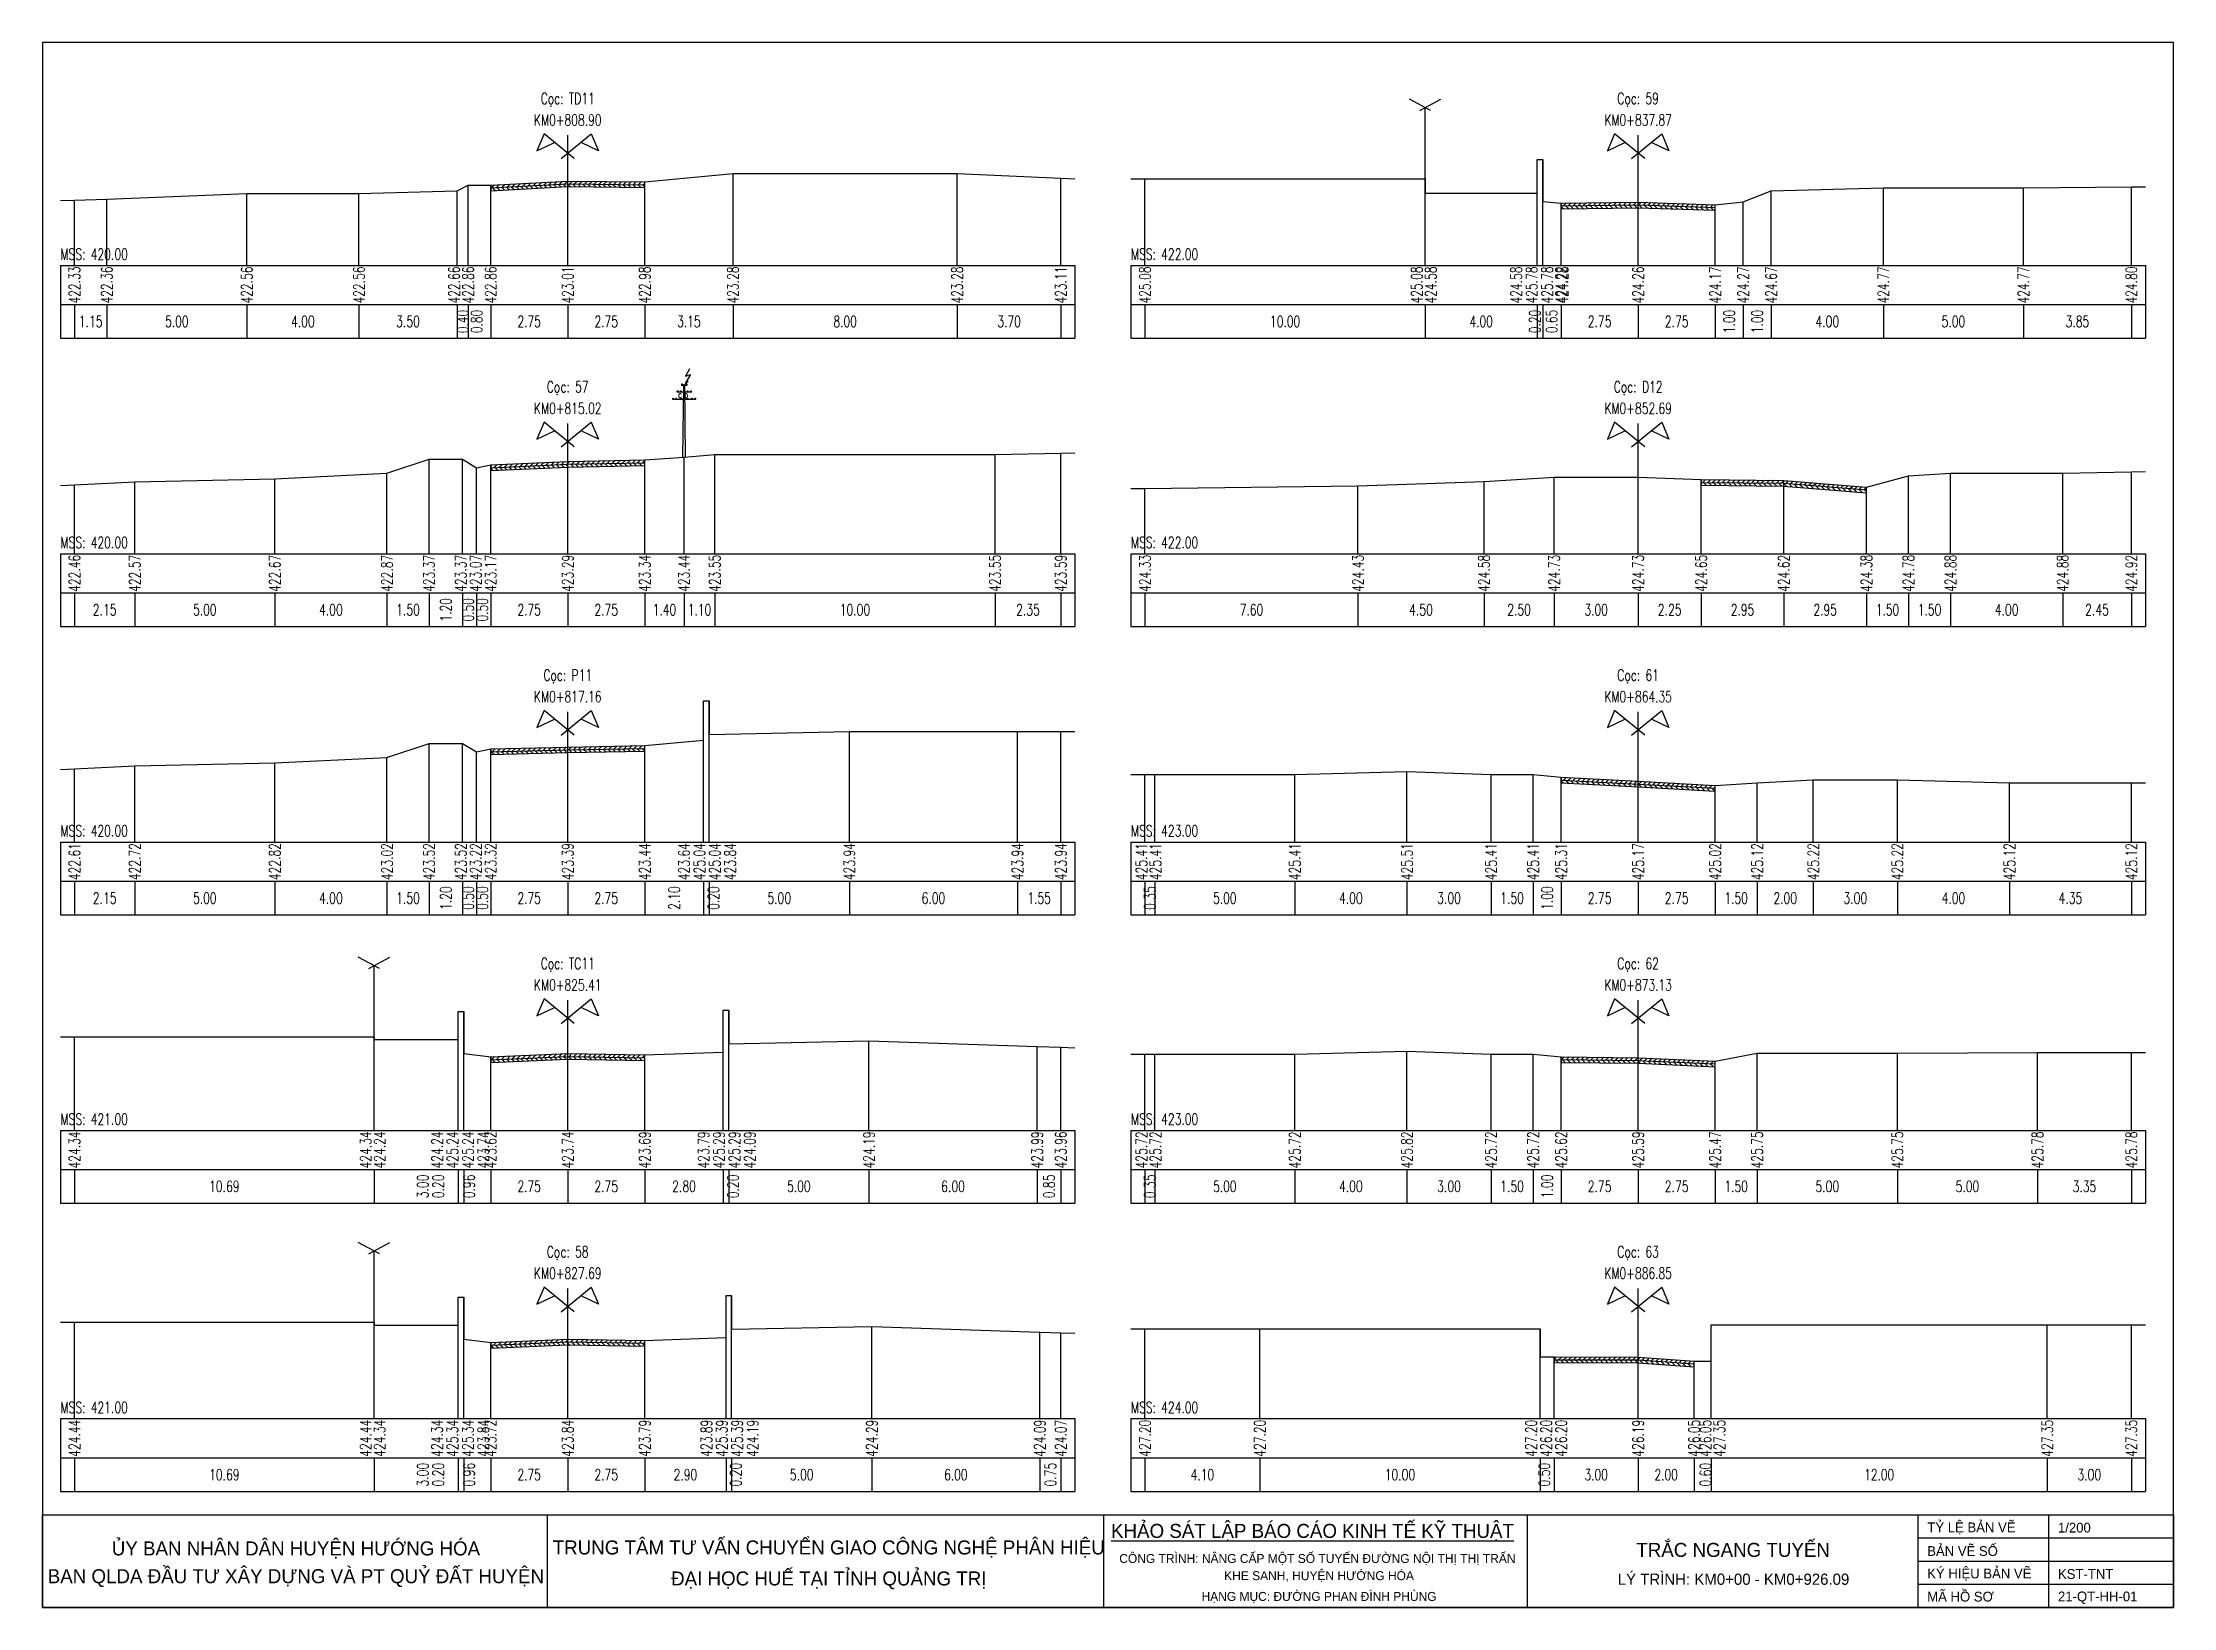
# Model space of a CAD drawing. Header units: centimetres. Extents: x 556321 to 560034, y 1839250 to 1840516.
# Drawn here: x 558807.9 to 558884, y 1839589.3 to 1839645.1 of the extents above; entities that cross this region are included whole.
import ezdxf
from ezdxf.enums import TextEntityAlignment as Align

# ---------------------------------------------------------------- set-up
doc = ezdxf.new("R2010")
doc.units = ezdxf.units.CM
doc.header["$MEASUREMENT"] = 0
doc.linetypes.add('KTTN$0$HIDDEN2', pattern=[0.1875, 0.125, -0.0625])
for name, color, linetype in [('AoDuongCu1', 1, 'Continuous'), ('AoDuongCu2', 2, 'Continuous'), ('DAU_CO', 3, 'Continuous'), ('entdauco', 3, 'Continuous'), ('ENTGOCTUYEN', 7, 'Continuous'), ('ENTPLINETUYEN', 1, 'Continuous'), ('enttntunhien', 3, 'Continuous'), ('KH_VAT', 8, 'Continuous'), ('KHUNGTEN', 1, 'Continuous'), ('KTTN$0$KHUNGTEN', 1, 'Continuous'), ('KTTN$0$NETKHUAT', 3, 'KTTN$0$HIDDEN2'), ('linedongtn', 8, 'Continuous'), ('MSSTracNgang', 5, 'Continuous'), ('plinetntn', 3, 'Continuous'), ('TuyenPDP_CDTN', 7, 'Continuous')]:
    doc.layers.add(name, color=color, linetype=linetype)
doc.styles.add('CHUSO', font='Vnsimple.shx', dxfattribs={"width": 0.7})
doc.styles.add('Khung ten', font='VHAVANB_3.TTF')
doc.styles.add('KTTN$0$Khung ten', font='VHAVANB_3.TTF')
doc.styles.get("Standard").update_dxf_attribs({"font": 'Vnsimple.shx', "width": 0.7, "height": 2})
doc.styles.add('TENCOC', font='vnsimple.shx', dxfattribs={"width": 0.7})
pattern_1 = [(45, (554573.0184, 1840687.18078), (-0.0883883476, 0.0883883476), [])]
pattern_2 = [(135, (554573.0184, 1840687.18078), (-0.0883883476, -0.0883883476), [])]

msp = doc.modelspace()

# ---------------------------------------------------------------- texts
at = {"layer": 'entdauco', "style": 'TENCOC', "width": 0.7}
for s, p in [('Cäc: TD11', (558826.671, 1839643.077)), ('Cäc: 59', (558864.871, 1839643.077)), ('KM0+808.90', (558826.671, 1839642.357)), ('KM0+837.87', (558864.871, 1839642.357)), ('Cäc: 57', (558826.671, 1839632.789)), ('Cäc: D12', (558864.871, 1839632.789)), ('KM0+815.02', (558826.671, 1839632.069)), ('KM0+852.69', (558864.871, 1839632.069)), ('Cäc: P11', (558826.671, 1839622.501)), ('Cäc: 61', (558864.871, 1839622.501)), ('KM0+817.16', (558826.671, 1839621.781)), ('KM0+864.35', (558864.871, 1839621.781)), ('Cäc: TC11', (558826.671, 1839612.213)), ('Cäc: 62', (558864.871, 1839612.213)), ('KM0+825.41', (558826.671, 1839611.493)), ('KM0+873.13', (558864.871, 1839611.493)), ('Cäc: 58', (558826.671, 1839601.925)), ('Cäc: 63', (558864.871, 1839601.925)), ('KM0+827.69', (558826.671, 1839601.205)), ('KM0+886.85', (558864.871, 1839601.205))]:
    msp.add_text(s, height=0.4, dxfattribs=at).set_placement(p, align=Align.MIDDLE)
at = {"layer": 'enttntunhien', "color": 3, "style": 'CHUSO', "width": 0.7}
for s, p in [('422.33', (558809.071, 1839636.469)), ('422.36', (558810.221, 1839636.469)), ('422.56', (558815.221, 1839636.469)), ('422.56', (558819.221, 1839636.469)), ('422.66', (558822.621, 1839636.469)), ('422.86', (558823.121, 1839636.469)), ('422.86', (558823.921, 1839636.469)), ('423.01', (558826.671, 1839636.469)), ('422.98', (558829.421, 1839636.469)), ('423.28', (558832.571, 1839636.469)), ('423.28', (558840.571, 1839636.469)), ('423.11', (558844.271, 1839636.469)), ('425.08', (558847.271, 1839636.469)), ('425.08', (558856.971, 1839636.469)), ('424.58', (558857.471, 1839636.469)), ('424.58', (558860.521, 1839636.469)), ('425.78', (558861.071, 1839636.469)), ('425.78', (558861.621, 1839636.469)), ('424.22', (558862.121, 1839636.469)), ('424.28', (558862.171, 1839636.469)), ('424.26', (558864.871, 1839636.469)), ('424.17', (558867.621, 1839636.469)), ('424.27', (558868.621, 1839636.469)), ('424.67', (558869.621, 1839636.469)), ('424.77', (558873.621, 1839636.469)), ('424.77', (558878.621, 1839636.469)), ('424.80', (558882.471, 1839636.469)), ('0.40', (558822.921, 1839635.169)), ('0.80', (558823.421, 1839635.169)), ('0.20', (558861.184, 1839635.169)), ('0.65', (558861.784, 1839635.169)), ('1.00', (558868.121, 1839635.169)), ('1.00', (558869.121, 1839635.169)), ('422.46', (558809.071, 1839626.181)), ('422.57', (558811.221, 1839626.181)), ('422.67', (558816.221, 1839626.181)), ('422.87', (558820.221, 1839626.181)), ('423.37', (558821.721, 1839626.181)), ('423.37', (558822.855, 1839626.181)), ('423.07', (558823.388, 1839626.181)), ('423.17', (558823.921, 1839626.181)), ('423.29', (558826.671, 1839626.181)), ('423.34', (558829.421, 1839626.181)), ('423.44', (558830.821, 1839626.181)), ('423.55', (558831.921, 1839626.181)), ('423.55', (558841.921, 1839626.181)), ('423.59', (558844.271, 1839626.181)), ('424.33', (558847.271, 1839626.181)), ('424.43', (558854.871, 1839626.181)), ('424.58', (558859.371, 1839626.181)), ('424.73', (558861.871, 1839626.181)), ('424.73', (558864.871, 1839626.181)), ('424.65', (558867.121, 1839626.181)), ('424.62', (558870.071, 1839626.181)), ('424.38', (558873.021, 1839626.181)), ('424.78', (558874.521, 1839626.181)), ('424.88', (558876.021, 1839626.181)), ('424.88', (558880.021, 1839626.181)), ('424.92', (558882.471, 1839626.181)), ('1.20', (558822.321, 1839624.881)), ('0.50', (558823.121, 1839624.881)), ('0.50', (558823.621, 1839624.881)), ('422.61', (558809.071, 1839615.893)), ('422.72', (558811.221, 1839615.893)), ('422.82', (558816.221, 1839615.893)), ('423.02', (558820.221, 1839615.893)), ('423.52', (558821.721, 1839615.893)), ('423.52', (558822.855, 1839615.893)), ('423.22', (558823.388, 1839615.893)), ('423.32', (558823.921, 1839615.893)), ('423.39', (558826.671, 1839615.893)), ('423.44', (558829.421, 1839615.893)), ('423.64', (558830.821, 1839615.893)), ('425.04', (558831.371, 1839615.893)), ('425.04', (558831.921, 1839615.893)), ('423.84', (558832.471, 1839615.893)), ('423.94', (558836.721, 1839615.893)), ('423.94', (558842.721, 1839615.893)), ('423.94', (558844.271, 1839615.893)), ('425.41', (558847.146, 1839615.893)), ('425.41', (558847.646, 1839615.893)), ('425.41', (558852.621, 1839615.893)), ('425.51', (558856.621, 1839615.893)), ('425.41', (558859.621, 1839615.893)), ('425.41', (558861.121, 1839615.893)), ('425.31', (558862.121, 1839615.893)), ('425.17', (558864.871, 1839615.893)), ('425.02', (558867.621, 1839615.893)), ('425.12', (558869.121, 1839615.893)), ('425.22', (558871.121, 1839615.893)), ('425.22', (558874.121, 1839615.893)), ('425.12', (558878.121, 1839615.893)), ('425.12', (558882.471, 1839615.893)), ('1.20', (558822.321, 1839614.593)), ('0.50', (558823.121, 1839614.593)), ('0.50', (558823.621, 1839614.593)), ('2.10', (558830.471, 1839614.593)), ('0.20', (558831.871, 1839614.593)), ('0.35', (558847.446, 1839614.593)), ('1.00', (558861.621, 1839614.593)), ('424.34', (558809.071, 1839605.605)), ('424.34', (558819.461, 1839605.605)), ('424.24', (558819.961, 1839605.605)), ('424.24', (558822.011, 1839605.605)), ('425.24', (558822.561, 1839605.605)), ('425.24', (558823.111, 1839605.605)), ('423.74', (558823.661, 1839605.605)), ('423.62', (558823.921, 1839605.605)), ('423.74', (558826.671, 1839605.605)), ('423.69', (558829.421, 1839605.605)), ('423.79', (558831.521, 1839605.605)), ('425.29', (558832.071, 1839605.605)), ('425.29', (558832.621, 1839605.605)), ('424.09', (558833.171, 1839605.605)), ('424.19', (558837.421, 1839605.605)), ('423.99', (558843.421, 1839605.605)), ('423.96', (558844.271, 1839605.605)), ('425.72', (558847.146, 1839605.605)), ('425.72', (558847.646, 1839605.605)), ('425.72', (558852.621, 1839605.605)), ('425.82', (558856.621, 1839605.605)), ('425.72', (558859.621, 1839605.605)), ('425.72', (558861.121, 1839605.605)), ('425.62', (558862.121, 1839605.605)), ('425.59', (558864.871, 1839605.605)), ('425.47', (558867.621, 1839605.605)), ('425.75', (558869.121, 1839605.605)), ('425.75', (558874.121, 1839605.605)), ('425.78', (558879.121, 1839605.605)), ('425.78', (558882.471, 1839605.605)), ('3.00', (558821.501, 1839604.305)), ('0.20', (558822.051, 1839604.305)), ('0.96', (558823.151, 1839604.305)), ('0.20', (558832.571, 1839604.305)), ('0.85', (558843.846, 1839604.305)), ('0.35', (558847.446, 1839604.305)), ('1.00', (558861.621, 1839604.305)), ('424.44', (558809.071, 1839595.317)), ('424.44', (558819.461, 1839595.317)), ('424.34', (558819.961, 1839595.317)), ('424.34', (558822.011, 1839595.317)), ('425.34', (558822.561, 1839595.317)), ('425.34', (558823.111, 1839595.317)), ('423.84', (558823.661, 1839595.317)), ('423.72', (558823.921, 1839595.317)), ('423.84', (558826.671, 1839595.317)), ('423.79', (558829.421, 1839595.317)), ('423.89', (558831.621, 1839595.317)), ('425.39', (558832.171, 1839595.317)), ('425.39', (558832.721, 1839595.317)), ('424.19', (558833.271, 1839595.317)), ('424.29', (558837.521, 1839595.317)), ('424.09', (558843.521, 1839595.317)), ('424.07', (558844.271, 1839595.317)), ('427.20', (558847.271, 1839595.317)), ('427.20', (558851.371, 1839595.317)), ('427.20', (558861.055, 1839595.317)), ('426.20', (558861.588, 1839595.317)), ('426.20', (558862.121, 1839595.317)), ('426.19', (558864.871, 1839595.317)), ('426.05', (558866.871, 1839595.317)), ('426.05', (558867.271, 1839595.317)), ('427.35', (558867.771, 1839595.317)), ('427.35', (558879.471, 1839595.317)), ('427.35', (558882.471, 1839595.317)), ('3.00', (558821.501, 1839594.017)), ('0.20', (558822.051, 1839594.017)), ('0.96', (558823.151, 1839594.017)), ('0.20', (558832.671, 1839594.017)), ('0.75', (558843.896, 1839594.017)), ('0.50', (558861.521, 1839594.017)), ('0.60', (558867.271, 1839594.017))]:
    msp.add_text(s, height=0.4, rotation=90, dxfattribs=at).set_placement(p, align=Align.MIDDLE)
for s, p in [('1.15', (558809.646, 1839635.169)), ('5.00', (558812.721, 1839635.169)), ('4.00', (558817.221, 1839635.169)), ('3.50', (558820.971, 1839635.169)), ('2.75', (558825.296, 1839635.169)), ('2.75', (558828.046, 1839635.169)), ('3.15', (558830.996, 1839635.169)), ('8.00', (558836.571, 1839635.169)), ('3.70', (558842.421, 1839635.169)), ('10.00', (558852.271, 1839635.169)), ('4.00', (558859.271, 1839635.169)), ('2.75', (558863.496, 1839635.169)), ('2.75', (558866.246, 1839635.169)), ('4.00', (558871.621, 1839635.169)), ('5.00', (558876.121, 1839635.169)), ('3.85', (558880.546, 1839635.169)), ('2.15', (558810.146, 1839624.881)), ('5.00', (558813.721, 1839624.881)), ('4.00', (558818.221, 1839624.881)), ('1.50', (558820.971, 1839624.881)), ('2.75', (558825.296, 1839624.881)), ('2.75', (558828.046, 1839624.881)), ('1.40', (558830.121, 1839624.881)), ('1.10', (558831.371, 1839624.881)), ('10.00', (558836.921, 1839624.881)), ('2.35', (558843.096, 1839624.881)), ('7.60', (558851.071, 1839624.881)), ('4.50', (558857.121, 1839624.881)), ('2.50', (558860.621, 1839624.881)), ('3.00', (558863.371, 1839624.881)), ('2.25', (558865.996, 1839624.881)), ('2.95', (558868.596, 1839624.881)), ('2.95', (558871.546, 1839624.881)), ('1.50', (558873.771, 1839624.881)), ('1.50', (558875.271, 1839624.881)), ('4.00', (558878.021, 1839624.881)), ('2.45', (558881.246, 1839624.881)), ('2.15', (558810.146, 1839614.593)), ('5.00', (558813.721, 1839614.593)), ('4.00', (558818.221, 1839614.593)), ('1.50', (558820.971, 1839614.593)), ('2.75', (558825.296, 1839614.593)), ('2.75', (558828.046, 1839614.593)), ('5.00', (558834.221, 1839614.593)), ('6.00', (558839.721, 1839614.593)), ('1.55', (558843.496, 1839614.593)), ('5.00', (558850.121, 1839614.593)), ('4.00', (558854.621, 1839614.593)), ('3.00', (558858.121, 1839614.593)), ('1.50', (558860.371, 1839614.593)), ('2.75', (558863.496, 1839614.593)), ('2.75', (558866.246, 1839614.593)), ('1.50', (558868.371, 1839614.593)), ('2.00', (558870.121, 1839614.593)), ('3.00', (558872.621, 1839614.593)), ('4.00', (558876.121, 1839614.593)), ('4.35', (558880.296, 1839614.593)), ('10.69', (558814.416, 1839604.305)), ('2.75', (558825.296, 1839604.305)), ('2.75', (558828.046, 1839604.305)), ('2.80', (558830.821, 1839604.305)), ('5.00', (558834.921, 1839604.305)), ('6.00', (558840.421, 1839604.305)), ('5.00', (558850.121, 1839604.305)), ('4.00', (558854.621, 1839604.305)), ('3.00', (558858.121, 1839604.305)), ('1.50', (558860.371, 1839604.305)), ('2.75', (558863.496, 1839604.305)), ('2.75', (558866.246, 1839604.305)), ('1.50', (558868.371, 1839604.305)), ('5.00', (558871.621, 1839604.305)), ('5.00', (558876.621, 1839604.305)), ('3.35', (558880.796, 1839604.305)), ('10.69', (558814.416, 1839594.017)), ('2.75', (558825.296, 1839594.017)), ('2.75', (558828.046, 1839594.017)), ('2.90', (558830.871, 1839594.017)), ('5.00', (558835.021, 1839594.017)), ('6.00', (558840.521, 1839594.017)), ('4.10', (558849.321, 1839594.017)), ('10.00', (558856.371, 1839594.017)), ('3.00', (558863.371, 1839594.017)), ('2.00', (558865.871, 1839594.017)), ('12.00', (558873.471, 1839594.017)), ('3.00', (558880.971, 1839594.017))]:
    msp.add_text(s, height=0.4, dxfattribs=at).set_placement(p, align=Align.MIDDLE)
at = {"layer": 'MSSTracNgang', "color": 3, "style": 'CHUSO', "width": 0.7}
for s, p in [('MSS: 420.00', (558808.571, 1839637.369)), ('MSS: 422.00', (558846.771, 1839637.369)), ('MSS: 420.00', (558808.571, 1839627.081)), ('MSS: 422.00', (558846.771, 1839627.081)), ('MSS: 420.00', (558808.571, 1839616.793)), ('MSS: 423.00', (558846.771, 1839616.793)), ('MSS: 421.00', (558808.571, 1839606.505)), ('MSS: 423.00', (558846.771, 1839606.505)), ('MSS: 421.00', (558808.571, 1839596.217)), ('MSS: 424.00', (558846.771, 1839596.217))]:
    msp.add_text(s, height=0.4, dxfattribs=at).set_placement(p)

# ---------------------------------------------------------------- blocks, each defined once
blk = doc.blocks.new('A$C23B26463')
at = {"layer": 'KTTN$0$KHUNGTEN', "color": 7}
for p, q in [((-0.944, 2.953), (-0.944, 6.258)), ((18.913, 2.953), (18.913, 6.258)), ((34.032, 2.953), (34.032, 6.258)), ((47.968, 2.953), (47.968, 6.258)), ((52.635, 2.953), (52.635, 6.258))]:
    blk.add_line(p, q, dxfattribs=at)
at = {"layer": 'KTTN$0$KHUNGTEN', "color": 10}
blk.add_lwpolyline([(57.079, 2.953), (57.079, 58.791), (-18.961, 58.791), (-18.961, 2.953)], close=True, dxfattribs=at)
at = {"layer": 'KTTN$0$KHUNGTEN', "color": 4}
blk.add_lwpolyline([(-18.961, 6.258), (57.079, 6.258), (57.079, 2.953), (-18.961, 2.953), (-18.961, 6.258)], dxfattribs=at)
at = {"layer": 'KTTN$0$KHUNGTEN', "color": 7}
for points in [[(47.968, 5.432), (57.079, 5.432)], [(47.968, 4.606), (57.079, 4.606)], [(47.968, 3.78), (57.079, 3.78)]]:
    blk.add_lwpolyline(points, dxfattribs=at)
at = {"layer": 'ENTGOCTUYEN', "color": 3, "style": 'Khung ten'}
blk.add_text('kst-tnt', height=0.35, dxfattribs=at).set_placement((52.961, 4.145), align=Align.MIDDLE_LEFT)
at = {"layer": 'ENTPLINETUYEN', "color": 7, "style": 'Khung ten'}
for s, p in [('c«ng tr×nh: n©ng cÊp mét sè tuyÕn ®\xadêng néi thÞ thÞ trÊn ', (26.591, 4.697)), ('khe sanh, huyÖn h\xadíng hãa', (26.591, 4.085))]:
    blk.add_text(s, height=0.32, dxfattribs=at).set_placement(p, align=Align.MIDDLE_CENTER)
at = {"layer": 'ENTPLINETUYEN', "style": 'Khung ten'}
blk.add_text('h¹ng môc: ®\xadêng phan ®×nh phïng', height=0.32, dxfattribs=at).set_placement((26.591, 3.344), align=Align.MIDDLE_CENTER)
at = {"layer": 'KHUNGTEN', "color": 7, "style": 'Khung ten'}
for s, height, p in [('tr¾c ngang tuyÕn', 0.5, (41.368, 5.004)), ('Lý tr×nh: km0+00 - KM0+926.09', 0.4, (41.382, 3.958))]:
    blk.add_text(s, height=height, dxfattribs=at).set_placement(p, align=Align.MIDDLE_CENTER)
at = {"layer": 'KTTN$0$KHUNGTEN', "color": 7, "style": 'KTTN$0$Khung ten'}
for s, p in [('tû lÖ b¶n vÏ', (48.3, 5.808)), ('1/200', (52.961, 5.798)), ('b¶n vÏ sè', (48.294, 4.964)), ('Ký hiÖu b¶n vÏ', (48.294, 4.163)), ('m· hå s¬', (48.294, 3.337)), ('21-QT-hh-01', (52.961, 3.343))]:
    blk.add_text(s, height=0.35, dxfattribs=at).set_placement(p, align=Align.MIDDLE_LEFT)
blk.add_text('%%UKH¶O S¸T LËP B¸O C¸O KINH TÕ Kü THUËT', height=0.5, dxfattribs=at).set_placement((26.357, 5.682), align=Align.MIDDLE_CENTER)
at = {"layer": 'KTTN$0$NETKHUAT', "color": 7, "style": 'KTTN$0$Khung ten'}
for s, p in [('ñY BAN NH¢n D¢N huyÖn h\xadíng hãa', (-9.92, 5.057)), ('trung t©m t\xad vÊn chuyÓn giao c«ng nghÖ ph©n hiÖu', (9.095, 5.091)), ('ban qlda §ÇU T¦ X¢Y DùNG vµ pt quû ®Êt huyÖn', (-9.922, 4.065)), ('®¹i häc huÕ t¹i tØnh qu¶ng trÞ', (9.095, 3.985))]:
    blk.add_text(s, height=0.5, dxfattribs=at).set_placement(p, align=Align.MIDDLE_CENTER)
blk = doc.blocks.new('DauCo')
at = {"layer": 'DAU_CO', "linetype": 'Continuous'}
blk.add_line((0, 0), (0, 1.29), dxfattribs=at)
for points in [[(0.47, -0.38), (-1.68, 1.38), (-2.2, 0.17), (-0.95, 0.77)], [(-0.47, -0.38), (1.68, 1.38), (2.2, 0.17), (0.95, 0.77)]]:
    blk.add_lwpolyline(points, dxfattribs=at)
blk = doc.blocks.new('co dien cao the')
at = {"layer": 'KH_VAT', "color": 1, "lineweight": -2}
blk.add_line((0, 0), (0, 0), dxfattribs=at)
at = {"layer": 'KH_VAT', "color": 1}
blk.add_lwpolyline([(0.192, 3.151), (0.057, 2.895), (0.234, 2.947), (0.04, 2.63), (0.15, 2.717)], dxfattribs=at)
at = {"layer": 'KH_VAT', "color": 6}
for points in [[(-0.257, 2.329), (0.278, 2.329)], [(-0.096, 2.575), (0.118, 2.575)], [(-0.043, 0), (-0.012, 2.596), (0.022, 2.596), (0.043, 0)], [(-0.417, 2.066), (0.427, 2.066)]]:
    blk.add_lwpolyline(points, dxfattribs=at)
for points in [[(-0.242, 2.329), (-0.242, 2.369), (-0.224, 2.369), (-0.224, 2.329)], [(-0.125, 2.329), (-0.125, 2.369), (-0.107, 2.369), (-0.107, 2.329)], [(-0.083, 2.577), (-0.083, 2.616), (-0.066, 2.616), (-0.066, 2.577)], [(0.081, 2.577), (0.081, 2.616), (0.099, 2.616), (0.099, 2.577)], [(0.123, 2.331), (0.123, 2.371), (0.141, 2.371), (0.141, 2.331)], [(0.24, 2.329), (0.24, 2.369), (0.257, 2.369), (0.257, 2.329)], [(-0.402, 2.066), (-0.402, 2.105), (-0.384, 2.105), (-0.384, 2.066)], [(-0.286, 2.066), (-0.286, 2.105), (-0.268, 2.105), (-0.268, 2.066)], [(-0.125, 2.066), (-0.125, 2.105), (-0.107, 2.105), (-0.107, 2.066)], [(0.123, 2.068), (0.123, 2.107), (0.141, 2.107), (0.141, 2.068)], [(0.272, 2.068), (0.272, 2.107), (0.29, 2.107), (0.29, 2.068)], [(0.389, 2.066), (0.389, 2.105), (0.406, 2.105), (0.406, 2.066)]]:
    blk.add_lwpolyline(points, close=True, dxfattribs=at)
at = {"layer": 'KH_VAT', "color": 1, "insert": (-0.208, 2.278), "char_height": 0.16406, "width": 0.43275, "attachment_point": 1}
blk.add_mtext('{\\Fvnsimple|c0;C §}', dxfattribs=at)
blk = doc.blocks.new('nha')
at = {"layer": 'KH_VAT', "color": 6}
for points in [[(0.188, 2.442), (-0.564, 2.844)], [(-0.188, 2.442), (0.564, 2.844)], [(0, 0), (0, 2.542)]]:
    blk.add_lwpolyline(points, dxfattribs=at)

# ---------------------------------------------------------------- hatches: boundary and pattern name
at = {"layer": 'AoDuongCu1'}
h = msp.add_hatch(dxfattribs=at)
h.set_pattern_fill('ANSI31', color=256, style=0)
h.set_pattern_definition(pattern_1)
h.paths.add_polyline_path([(558823.921, 1839640.034), (558826.671, 1839640.18), (558829.421, 1839640.146), (558829.421, 1839640.046), (558826.671, 1839640.08), (558823.921, 1839639.934)])
h = msp.add_hatch(dxfattribs=at)
h.set_pattern_fill('ANSI31', color=256, style=0)
h.set_pattern_definition(pattern_1)
h.paths.add_polyline_path([(558862.121, 1839639.393), (558864.871, 1839639.429), (558867.621, 1839639.336), (558867.621, 1839639.236), (558864.871, 1839639.329), (558862.121, 1839639.293)])
h = msp.add_hatch(dxfattribs=at)
h.set_pattern_fill('ANSI31', color=256, style=0)
h.set_pattern_definition(pattern_1)
h.paths.add_polyline_path([(558823.921, 1839630.052), (558826.671, 1839630.173), (558829.421, 1839630.226), (558829.421, 1839630.126), (558826.671, 1839630.073), (558823.921, 1839629.952)])
h = msp.add_hatch(dxfattribs=at)
h.set_pattern_fill('ANSI31', color=256, style=0)
h.set_pattern_definition(pattern_1)
h.paths.add_polyline_path([(558867.121, 1839629.527), (558870.071, 1839629.497), (558873.021, 1839629.257), (558873.021, 1839629.157), (558870.071, 1839629.397), (558867.121, 1839629.427)])
h = msp.add_hatch(dxfattribs=at)
h.set_pattern_fill('ANSI31', color=256, style=0)
h.set_pattern_definition(pattern_1)
h.paths.add_polyline_path([(558823.921, 1839619.914), (558826.671, 1839619.982), (558829.421, 1839620.032), (558829.421, 1839619.932), (558826.671, 1839619.882), (558823.921, 1839619.814)])
h = msp.add_hatch(dxfattribs=at)
h.set_pattern_fill('ANSI31', color=256, style=0)
h.set_pattern_definition(pattern_1)
h.paths.add_polyline_path([(558862.121, 1839618.904), (558864.871, 1839618.761), (558867.621, 1839618.611), (558867.621, 1839618.511), (558864.871, 1839618.661), (558862.121, 1839618.804)])
h = msp.add_hatch(dxfattribs=at)
h.set_pattern_fill('ANSI31', color=256, style=0)
h.set_pattern_definition(pattern_1)
h.paths.add_polyline_path([(558823.921, 1839608.924), (558826.671, 1839609.044), (558829.421, 1839608.995), (558829.421, 1839608.895), (558826.671, 1839608.944), (558823.921, 1839608.824)])
h = msp.add_hatch(dxfattribs=at)
h.set_pattern_fill('ANSI31', color=256, style=0)
h.set_pattern_definition(pattern_1)
h.paths.add_polyline_path([(558862.121, 1839608.927), (558864.871, 1839608.897), (558867.621, 1839608.774), (558867.621, 1839608.674), (558864.871, 1839608.797), (558862.121, 1839608.827)])
h = msp.add_hatch(dxfattribs=at)
h.set_pattern_fill('ANSI31', color=256, style=0)
h.set_pattern_definition(pattern_1)
h.paths.add_polyline_path([(558823.921, 1839598.736), (558826.671, 1839598.856), (558829.421, 1839598.807), (558829.421, 1839598.707), (558826.671, 1839598.756), (558823.921, 1839598.636)])
h = msp.add_hatch(dxfattribs=at)
h.set_pattern_fill('ANSI31', color=256, style=0)
h.set_pattern_definition(pattern_1)
h.paths.add_polyline_path([(558861.871, 1839598.217), (558864.871, 1839598.212), (558866.871, 1839598.07), (558866.871, 1839597.97), (558864.871, 1839598.112), (558861.871, 1839598.117)])
at = {"layer": 'AoDuongCu2'}
h = msp.add_hatch(dxfattribs=at)
h.set_pattern_fill('ANSI31', color=256, angle=90, style=0)
h.set_pattern_definition(pattern_2)
h.paths.add_polyline_path([(558823.921, 1839639.934), (558826.671, 1839640.08), (558829.421, 1839640.046), (558829.421, 1839639.946), (558826.671, 1839639.98), (558823.921, 1839639.834)])
h = msp.add_hatch(dxfattribs=at)
h.set_pattern_fill('ANSI31', color=256, angle=90, style=0)
h.set_pattern_definition(pattern_2)
h.paths.add_polyline_path([(558862.121, 1839639.293), (558864.871, 1839639.329), (558867.621, 1839639.236), (558867.621, 1839639.136), (558864.871, 1839639.229), (558862.121, 1839639.193)])
h = msp.add_hatch(dxfattribs=at)
h.set_pattern_fill('ANSI31', color=256, angle=90, style=0)
h.set_pattern_definition(pattern_2)
h.paths.add_polyline_path([(558823.921, 1839629.952), (558826.671, 1839630.073), (558829.421, 1839630.126), (558829.421, 1839630.026), (558826.671, 1839629.973), (558823.921, 1839629.852)])
h = msp.add_hatch(dxfattribs=at)
h.set_pattern_fill('ANSI31', color=256, angle=90, style=0)
h.set_pattern_definition(pattern_2)
h.paths.add_polyline_path([(558867.121, 1839629.427), (558870.071, 1839629.397), (558873.021, 1839629.157), (558873.021, 1839629.057), (558870.071, 1839629.297), (558867.121, 1839629.327)])
h = msp.add_hatch(dxfattribs=at)
h.set_pattern_fill('ANSI31', color=256, angle=90, style=0)
h.set_pattern_definition(pattern_2)
h.paths.add_polyline_path([(558823.921, 1839619.814), (558826.671, 1839619.882), (558829.421, 1839619.932), (558829.421, 1839619.832), (558826.671, 1839619.782), (558823.921, 1839619.714)])
h = msp.add_hatch(dxfattribs=at)
h.set_pattern_fill('ANSI31', color=256, angle=90, style=0)
h.set_pattern_definition(pattern_2)
h.paths.add_polyline_path([(558862.121, 1839618.804), (558864.871, 1839618.661), (558867.621, 1839618.511), (558867.621, 1839618.411), (558864.871, 1839618.561), (558862.121, 1839618.704)])
h = msp.add_hatch(dxfattribs=at)
h.set_pattern_fill('ANSI31', color=256, angle=90, style=0)
h.set_pattern_definition(pattern_2)
h.paths.add_polyline_path([(558823.921, 1839608.824), (558826.671, 1839608.944), (558829.421, 1839608.895), (558829.421, 1839608.795), (558826.671, 1839608.844), (558823.921, 1839608.724)])
h = msp.add_hatch(dxfattribs=at)
h.set_pattern_fill('ANSI31', color=256, angle=90, style=0)
h.set_pattern_definition(pattern_2)
h.paths.add_polyline_path([(558862.121, 1839608.827), (558864.871, 1839608.797), (558867.621, 1839608.674), (558867.621, 1839608.574), (558864.871, 1839608.697), (558862.121, 1839608.727)])
h = msp.add_hatch(dxfattribs=at)
h.set_pattern_fill('ANSI31', color=256, angle=90, style=0)
h.set_pattern_definition(pattern_2)
h.paths.add_polyline_path([(558823.921, 1839598.636), (558826.671, 1839598.756), (558829.421, 1839598.707), (558829.421, 1839598.607), (558826.671, 1839598.656), (558823.921, 1839598.536)])
h = msp.add_hatch(dxfattribs=at)
h.set_pattern_fill('ANSI31', color=256, angle=90, style=0)
h.set_pattern_definition(pattern_2)
h.paths.add_polyline_path([(558861.871, 1839598.117), (558864.871, 1839598.112), (558866.871, 1839597.97), (558866.871, 1839597.87), (558864.871, 1839598.012), (558861.871, 1839598.017)])

# ---------------------------------------------------------------- linework, layer by layer
at = {"layer": 'AoDuongCu1'}
for points in [[(558823.921, 1839639.934), (558826.671, 1839640.08), (558829.421, 1839640.046)], [(558862.121, 1839639.293), (558864.871, 1839639.329), (558867.621, 1839639.236)], [(558823.921, 1839629.952), (558826.671, 1839630.073), (558829.421, 1839630.126)], [(558867.121, 1839629.427), (558870.071, 1839629.397), (558873.021, 1839629.157)], [(558823.921, 1839619.814), (558826.671, 1839619.882), (558829.421, 1839619.932)], [(558862.121, 1839618.804), (558864.871, 1839618.661), (558867.621, 1839618.511)], [(558823.921, 1839608.824), (558826.671, 1839608.944), (558829.421, 1839608.895)], [(558862.121, 1839608.827), (558864.871, 1839608.797), (558867.621, 1839608.674)], [(558823.921, 1839598.636), (558826.671, 1839598.756), (558829.421, 1839598.707)], [(558861.871, 1839598.117), (558864.871, 1839598.112), (558866.871, 1839597.97)]]:
    msp.add_lwpolyline(points, dxfattribs=at)
at = {"layer": 'AoDuongCu2'}
for points in [[(558823.921, 1839640.034), (558823.921, 1839639.834), (558826.671, 1839639.98), (558829.421, 1839639.946), (558829.421, 1839640.146)], [(558862.121, 1839639.393), (558862.121, 1839639.193), (558864.871, 1839639.229), (558867.621, 1839639.136), (558867.621, 1839639.336)], [(558823.921, 1839630.052), (558823.921, 1839629.852), (558826.671, 1839629.973), (558829.421, 1839630.026), (558829.421, 1839630.226)], [(558867.121, 1839629.527), (558867.121, 1839629.327), (558870.071, 1839629.297), (558873.021, 1839629.057), (558873.021, 1839629.257)], [(558823.921, 1839619.914), (558823.921, 1839619.714), (558826.671, 1839619.782), (558829.421, 1839619.832), (558829.421, 1839620.032)], [(558862.121, 1839618.904), (558862.121, 1839618.704), (558864.871, 1839618.561), (558867.621, 1839618.411), (558867.621, 1839618.611)], [(558823.921, 1839608.924), (558823.921, 1839608.724), (558826.671, 1839608.844), (558829.421, 1839608.795), (558829.421, 1839608.995)], [(558862.121, 1839608.927), (558862.121, 1839608.727), (558864.871, 1839608.697), (558867.621, 1839608.574), (558867.621, 1839608.774)], [(558823.921, 1839598.736), (558823.921, 1839598.536), (558826.671, 1839598.656), (558829.421, 1839598.607), (558829.421, 1839598.807)], [(558861.871, 1839598.217), (558861.871, 1839598.017), (558864.871, 1839598.012), (558866.871, 1839597.87), (558866.871, 1839598.07)]]:
    msp.add_lwpolyline(points, dxfattribs=at)
at = {"layer": 'entdauco'}
for p, q in [((558826.671, 1839640.18), (558826.671, 1839641.169)), ((558864.871, 1839639.429), (558864.871, 1839641.169)), ((558826.671, 1839630.173), (558826.671, 1839630.881)), ((558864.871, 1839629.608), (558864.871, 1839630.881)), ((558826.671, 1839619.982), (558826.671, 1839620.593)), ((558864.871, 1839618.761), (558864.871, 1839620.593)), ((558826.671, 1839609.044), (558826.671, 1839610.305)), ((558864.871, 1839608.897), (558864.871, 1839610.305)), ((558826.671, 1839598.856), (558826.671, 1839600.017)), ((558864.871, 1839598.212), (558864.871, 1839600.017))]:
    msp.add_line(p, q, dxfattribs=at)
at = {"layer": 'enttntunhien'}
for p, q in [((558808.571, 1839637.169), (558844.771, 1839637.169)), ((558808.571, 1839637.169), (558808.571, 1839634.569)), ((558844.771, 1839637.169), (558844.771, 1839634.569)), ((558846.771, 1839637.169), (558882.971, 1839637.169)), ((558846.771, 1839637.169), (558846.771, 1839634.569)), ((558882.971, 1839637.169), (558882.971, 1839634.569)), ((558808.571, 1839635.769), (558844.771, 1839635.769)), ((558846.771, 1839635.769), (558882.971, 1839635.769)), ((558808.571, 1839634.569), (558844.771, 1839634.569)), ((558846.771, 1839634.569), (558882.971, 1839634.569)), ((558808.571, 1839626.881), (558844.771, 1839626.881)), ((558808.571, 1839626.881), (558808.571, 1839624.281)), ((558844.771, 1839626.881), (558844.771, 1839624.281)), ((558846.771, 1839626.881), (558882.971, 1839626.881)), ((558846.771, 1839626.881), (558846.771, 1839624.281)), ((558882.971, 1839626.881), (558882.971, 1839624.281)), ((558808.571, 1839625.481), (558844.771, 1839625.481)), ((558846.771, 1839625.481), (558882.971, 1839625.481)), ((558808.571, 1839624.281), (558844.771, 1839624.281)), ((558846.771, 1839624.281), (558882.971, 1839624.281)), ((558808.571, 1839616.593), (558844.771, 1839616.593)), ((558808.571, 1839616.593), (558808.571, 1839613.993)), ((558844.771, 1839616.593), (558844.771, 1839613.993)), ((558846.771, 1839616.593), (558882.971, 1839616.593)), ((558846.771, 1839616.593), (558846.771, 1839613.993)), ((558882.971, 1839616.593), (558882.971, 1839613.993)), ((558808.571, 1839615.193), (558844.771, 1839615.193)), ((558846.771, 1839615.193), (558882.971, 1839615.193)), ((558808.571, 1839613.993), (558844.771, 1839613.993)), ((558846.771, 1839613.993), (558882.971, 1839613.993)), ((558808.571, 1839606.305), (558844.771, 1839606.305)), ((558808.571, 1839606.305), (558808.571, 1839603.705)), ((558844.771, 1839606.305), (558844.771, 1839603.705)), ((558846.771, 1839606.305), (558882.971, 1839606.305)), ((558846.771, 1839606.305), (558846.771, 1839603.705)), ((558882.971, 1839606.305), (558882.971, 1839603.705)), ((558808.571, 1839604.905), (558844.771, 1839604.905)), ((558846.771, 1839604.905), (558882.971, 1839604.905)), ((558808.571, 1839603.705), (558844.771, 1839603.705)), ((558846.771, 1839603.705), (558882.971, 1839603.705)), ((558808.571, 1839596.017), (558844.771, 1839596.017)), ((558808.571, 1839596.017), (558808.571, 1839593.417)), ((558844.771, 1839596.017), (558844.771, 1839593.417)), ((558846.771, 1839596.017), (558882.971, 1839596.017)), ((558846.771, 1839596.017), (558846.771, 1839593.417)), ((558882.971, 1839596.017), (558882.971, 1839593.417)), ((558808.571, 1839594.617), (558844.771, 1839594.617)), ((558846.771, 1839594.617), (558882.971, 1839594.617)), ((558808.571, 1839593.417), (558844.771, 1839593.417)), ((558846.771, 1839593.417), (558882.971, 1839593.417))]:
    msp.add_line(p, q, dxfattribs=at)
at = {"layer": 'enttntunhien', "color": 3}
for p, q in [((558809.071, 1839635.769), (558809.071, 1839634.569)), ((558810.221, 1839635.769), (558810.221, 1839634.569)), ((558815.221, 1839635.769), (558815.221, 1839634.569)), ((558819.221, 1839635.769), (558819.221, 1839634.569)), ((558822.721, 1839635.769), (558822.721, 1839634.569)), ((558823.121, 1839635.769), (558823.121, 1839634.569)), ((558823.921, 1839635.769), (558823.921, 1839634.569)), ((558826.671, 1839635.769), (558826.671, 1839634.569)), ((558829.421, 1839635.769), (558829.421, 1839634.569)), ((558832.571, 1839635.769), (558832.571, 1839634.569)), ((558840.571, 1839635.769), (558840.571, 1839634.569)), ((558844.271, 1839635.769), (558844.271, 1839634.569)), ((558847.271, 1839635.769), (558847.271, 1839634.569)), ((558857.271, 1839635.769), (558857.271, 1839634.569)), ((558861.271, 1839635.769), (558861.271, 1839634.569)), ((558861.471, 1839635.769), (558861.471, 1839634.569)), ((558862.121, 1839635.769), (558862.121, 1839634.569)), ((558864.871, 1839635.769), (558864.871, 1839634.569)), ((558867.621, 1839635.769), (558867.621, 1839634.569)), ((558868.621, 1839635.769), (558868.621, 1839634.569)), ((558869.621, 1839635.769), (558869.621, 1839634.569)), ((558873.621, 1839635.769), (558873.621, 1839634.569)), ((558878.621, 1839635.769), (558878.621, 1839634.569)), ((558882.471, 1839635.769), (558882.471, 1839634.569)), ((558809.071, 1839625.481), (558809.071, 1839624.281)), ((558811.221, 1839625.481), (558811.221, 1839624.281)), ((558816.221, 1839625.481), (558816.221, 1839624.281)), ((558820.221, 1839625.481), (558820.221, 1839624.281)), ((558821.721, 1839625.481), (558821.721, 1839624.281)), ((558822.921, 1839625.481), (558822.921, 1839624.281)), ((558823.421, 1839625.481), (558823.421, 1839624.281)), ((558823.921, 1839625.481), (558823.921, 1839624.281)), ((558826.671, 1839625.481), (558826.671, 1839624.281)), ((558829.421, 1839625.481), (558829.421, 1839624.281)), ((558830.821, 1839625.481), (558830.821, 1839624.281)), ((558831.921, 1839625.481), (558831.921, 1839624.281)), ((558841.921, 1839625.481), (558841.921, 1839624.281)), ((558844.271, 1839625.481), (558844.271, 1839624.281)), ((558847.271, 1839625.481), (558847.271, 1839624.281)), ((558854.871, 1839625.481), (558854.871, 1839624.281)), ((558859.371, 1839625.481), (558859.371, 1839624.281)), ((558861.871, 1839625.481), (558861.871, 1839624.281)), ((558864.871, 1839625.481), (558864.871, 1839624.281)), ((558867.121, 1839625.481), (558867.121, 1839624.281)), ((558870.071, 1839625.481), (558870.071, 1839624.281)), ((558873.021, 1839625.481), (558873.021, 1839624.281)), ((558874.521, 1839625.481), (558874.521, 1839624.281)), ((558876.021, 1839625.481), (558876.021, 1839624.281)), ((558880.021, 1839625.481), (558880.021, 1839624.281)), ((558882.471, 1839625.481), (558882.471, 1839624.281)), ((558809.071, 1839615.193), (558809.071, 1839613.993)), ((558811.221, 1839615.193), (558811.221, 1839613.993)), ((558816.221, 1839615.193), (558816.221, 1839613.993)), ((558820.221, 1839615.193), (558820.221, 1839613.993)), ((558821.721, 1839615.193), (558821.721, 1839613.993)), ((558822.921, 1839615.193), (558822.921, 1839613.993)), ((558823.421, 1839615.193), (558823.421, 1839613.993)), ((558823.921, 1839615.193), (558823.921, 1839613.993)), ((558826.671, 1839615.193), (558826.671, 1839613.993)), ((558829.421, 1839615.193), (558829.421, 1839613.993)), ((558831.521, 1839615.193), (558831.521, 1839613.993)), ((558831.721, 1839615.193), (558831.721, 1839613.993)), ((558836.721, 1839615.193), (558836.721, 1839613.993)), ((558842.721, 1839615.193), (558842.721, 1839613.993)), ((558844.271, 1839615.193), (558844.271, 1839613.993)), ((558847.271, 1839615.193), (558847.271, 1839613.993)), ((558847.621, 1839615.193), (558847.621, 1839613.993)), ((558852.621, 1839615.193), (558852.621, 1839613.993)), ((558856.621, 1839615.193), (558856.621, 1839613.993)), ((558859.621, 1839615.193), (558859.621, 1839613.993)), ((558861.121, 1839615.193), (558861.121, 1839613.993)), ((558862.121, 1839615.193), (558862.121, 1839613.993)), ((558864.871, 1839615.193), (558864.871, 1839613.993)), ((558867.621, 1839615.193), (558867.621, 1839613.993)), ((558869.121, 1839615.193), (558869.121, 1839613.993)), ((558871.121, 1839615.193), (558871.121, 1839613.993)), ((558874.121, 1839615.193), (558874.121, 1839613.993)), ((558878.121, 1839615.193), (558878.121, 1839613.993)), ((558882.471, 1839615.193), (558882.471, 1839613.993)), ((558809.071, 1839604.905), (558809.071, 1839603.705)), ((558819.761, 1839604.905), (558819.761, 1839603.705)), ((558822.761, 1839604.905), (558822.761, 1839603.705)), ((558822.961, 1839604.905), (558822.961, 1839603.705)), ((558823.921, 1839604.905), (558823.921, 1839603.705)), ((558826.671, 1839604.905), (558826.671, 1839603.705)), ((558829.421, 1839604.905), (558829.421, 1839603.705)), ((558832.221, 1839604.905), (558832.221, 1839603.705)), ((558832.421, 1839604.905), (558832.421, 1839603.705)), ((558837.421, 1839604.905), (558837.421, 1839603.705)), ((558843.421, 1839604.905), (558843.421, 1839603.705)), ((558844.271, 1839604.905), (558844.271, 1839603.705)), ((558847.271, 1839604.905), (558847.271, 1839603.705)), ((558847.621, 1839604.905), (558847.621, 1839603.705)), ((558852.621, 1839604.905), (558852.621, 1839603.705)), ((558856.621, 1839604.905), (558856.621, 1839603.705)), ((558859.621, 1839604.905), (558859.621, 1839603.705)), ((558861.121, 1839604.905), (558861.121, 1839603.705)), ((558862.121, 1839604.905), (558862.121, 1839603.705)), ((558864.871, 1839604.905), (558864.871, 1839603.705)), ((558867.621, 1839604.905), (558867.621, 1839603.705)), ((558869.121, 1839604.905), (558869.121, 1839603.705)), ((558874.121, 1839604.905), (558874.121, 1839603.705)), ((558879.121, 1839604.905), (558879.121, 1839603.705)), ((558882.471, 1839604.905), (558882.471, 1839603.705)), ((558809.071, 1839594.617), (558809.071, 1839593.417)), ((558819.761, 1839594.617), (558819.761, 1839593.417)), ((558822.761, 1839594.617), (558822.761, 1839593.417)), ((558822.961, 1839594.617), (558822.961, 1839593.417)), ((558823.921, 1839594.617), (558823.921, 1839593.417)), ((558826.671, 1839594.617), (558826.671, 1839593.417)), ((558829.421, 1839594.617), (558829.421, 1839593.417)), ((558832.321, 1839594.617), (558832.321, 1839593.417)), ((558832.521, 1839594.617), (558832.521, 1839593.417)), ((558837.521, 1839594.617), (558837.521, 1839593.417)), ((558843.521, 1839594.617), (558843.521, 1839593.417)), ((558844.271, 1839594.617), (558844.271, 1839593.417)), ((558847.271, 1839594.617), (558847.271, 1839593.417)), ((558851.371, 1839594.617), (558851.371, 1839593.417)), ((558861.371, 1839594.617), (558861.371, 1839593.417)), ((558861.871, 1839594.617), (558861.871, 1839593.417)), ((558864.871, 1839594.617), (558864.871, 1839593.417)), ((558866.871, 1839594.617), (558866.871, 1839593.417)), ((558867.471, 1839594.617), (558867.471, 1839593.417)), ((558879.471, 1839594.617), (558879.471, 1839593.417)), ((558882.471, 1839594.617), (558882.471, 1839593.417))]:
    msp.add_line(p, q, dxfattribs=at)
at = {"layer": 'linedongtn'}
for p, q in [((558832.571, 1839637.169), (558832.571, 1839640.446)), ((558840.571, 1839637.169), (558840.571, 1839640.446)), ((558861.271, 1839637.169), (558861.271, 1839640.953)), ((558861.471, 1839637.169), (558861.471, 1839640.953)), ((558810.221, 1839637.169), (558810.221, 1839639.534)), ((558815.221, 1839637.169), (558815.221, 1839639.734)), ((558819.221, 1839637.169), (558819.221, 1839639.734)), ((558822.721, 1839637.169), (558822.721, 1839639.834)), ((558823.121, 1839637.169), (558823.121, 1839640.034)), ((558823.921, 1839637.169), (558823.921, 1839640.034)), ((558826.671, 1839637.169), (558826.671, 1839640.18)), ((558829.421, 1839637.169), (558829.421, 1839640.146)), ((558844.271, 1839637.169), (558844.271, 1839640.282)), ((558847.271, 1839637.169), (558847.271, 1839640.253)), ((558857.271, 1839637.169), (558857.271, 1839640.253)), ((558857.271, 1839637.169), (558857.271, 1839639.753)), ((558861.271, 1839637.169), (558861.271, 1839639.753)), ((558869.621, 1839637.169), (558869.621, 1839639.836)), ((558873.621, 1839637.169), (558873.621, 1839639.936)), ((558878.621, 1839637.169), (558878.621, 1839639.936)), ((558882.471, 1839637.169), (558882.471, 1839639.974)), ((558809.071, 1839637.169), (558809.071, 1839639.499)), ((558861.471, 1839637.169), (558861.471, 1839639.453)), ((558862.121, 1839637.169), (558862.121, 1839639.393)), ((558864.871, 1839637.169), (558864.871, 1839639.429)), ((558867.621, 1839637.169), (558867.621, 1839639.336)), ((558868.621, 1839637.169), (558868.621, 1839639.436)), ((558831.921, 1839626.881), (558831.921, 1839630.426)), ((558841.921, 1839626.881), (558841.921, 1839630.426)), ((558844.271, 1839626.881), (558844.271, 1839630.473)), ((558820.221, 1839626.881), (558820.221, 1839629.752)), ((558821.721, 1839626.881), (558821.721, 1839630.252)), ((558822.921, 1839626.881), (558822.921, 1839630.252)), ((558823.421, 1839626.881), (558823.421, 1839629.952)), ((558823.921, 1839626.881), (558823.921, 1839630.052)), ((558826.671, 1839626.881), (558826.671, 1839630.173)), ((558829.421, 1839626.881), (558829.421, 1839630.226)), ((558830.821, 1839626.881), (558830.821, 1839630.326)), ((558874.521, 1839626.881), (558874.521, 1839629.657)), ((558876.021, 1839626.881), (558876.021, 1839629.757)), ((558880.021, 1839626.881), (558880.021, 1839629.757)), ((558882.471, 1839626.881), (558882.471, 1839629.806)), ((558809.071, 1839626.881), (558809.071, 1839629.344)), ((558811.221, 1839626.881), (558811.221, 1839629.452)), ((558816.221, 1839626.881), (558816.221, 1839629.552)), ((558847.271, 1839626.881), (558847.271, 1839629.213)), ((558854.871, 1839626.881), (558854.871, 1839629.308)), ((558859.371, 1839626.881), (558859.371, 1839629.458)), ((558861.871, 1839626.881), (558861.871, 1839629.608)), ((558864.871, 1839626.881), (558864.871, 1839629.608)), ((558867.121, 1839626.881), (558867.121, 1839629.527)), ((558870.071, 1839626.881), (558870.071, 1839629.497)), ((558873.021, 1839626.881), (558873.021, 1839629.257)), ((558831.521, 1839616.593), (558831.521, 1839621.632)), ((558831.721, 1839616.593), (558831.721, 1839621.632)), ((558836.721, 1839616.593), (558836.721, 1839620.532)), ((558842.721, 1839616.593), (558842.721, 1839620.532)), ((558844.271, 1839616.593), (558844.271, 1839620.532)), ((558821.721, 1839616.593), (558821.721, 1839620.114)), ((558822.921, 1839616.593), (558822.921, 1839620.114)), ((558823.421, 1839616.593), (558823.421, 1839619.814)), ((558823.921, 1839616.593), (558823.921, 1839619.914)), ((558826.671, 1839616.593), (558826.671, 1839619.982)), ((558829.421, 1839616.593), (558829.421, 1839620.032)), ((558831.521, 1839616.593), (558831.521, 1839620.232)), ((558831.721, 1839616.593), (558831.721, 1839620.432)), ((558809.071, 1839616.593), (558809.071, 1839619.207)), ((558811.221, 1839616.593), (558811.221, 1839619.314)), ((558816.221, 1839616.593), (558816.221, 1839619.414)), ((558820.221, 1839616.593), (558820.221, 1839619.614)), ((558847.271, 1839616.593), (558847.271, 1839619.004)), ((558847.621, 1839616.593), (558847.621, 1839619.004)), ((558852.621, 1839616.593), (558852.621, 1839619.004)), ((558856.621, 1839616.593), (558856.621, 1839619.104)), ((558859.621, 1839616.593), (558859.621, 1839619.004)), ((558861.121, 1839616.593), (558861.121, 1839619.004)), ((558862.121, 1839616.593), (558862.121, 1839618.904)), ((558864.871, 1839616.593), (558864.871, 1839618.761)), ((558867.621, 1839616.593), (558867.621, 1839618.611)), ((558869.121, 1839616.593), (558869.121, 1839618.711)), ((558871.121, 1839616.593), (558871.121, 1839618.811)), ((558874.121, 1839616.593), (558874.121, 1839618.811)), ((558878.121, 1839616.593), (558878.121, 1839618.711)), ((558882.471, 1839616.593), (558882.471, 1839618.711)), ((558822.761, 1839606.305), (558822.761, 1839610.544)), ((558822.961, 1839606.305), (558822.961, 1839610.544)), ((558832.221, 1839606.305), (558832.221, 1839610.595)), ((558832.421, 1839606.305), (558832.421, 1839610.595)), ((558809.071, 1839606.305), (558809.071, 1839609.644)), ((558819.761, 1839606.305), (558819.761, 1839609.644)), ((558819.761, 1839606.305), (558819.761, 1839609.544)), ((558822.761, 1839606.305), (558822.761, 1839609.544)), ((558832.421, 1839606.305), (558832.421, 1839609.395)), ((558837.421, 1839606.305), (558837.421, 1839609.495)), ((558843.421, 1839606.305), (558843.421, 1839609.295)), ((558844.271, 1839606.305), (558844.271, 1839609.267)), ((558856.621, 1839606.305), (558856.621, 1839609.127)), ((558822.961, 1839606.305), (558822.961, 1839609.044)), ((558823.921, 1839606.305), (558823.921, 1839608.924)), ((558826.671, 1839606.305), (558826.671, 1839609.044)), ((558829.421, 1839606.305), (558829.421, 1839608.995)), ((558832.221, 1839606.305), (558832.221, 1839609.095)), ((558847.271, 1839606.305), (558847.271, 1839609.027)), ((558847.621, 1839606.305), (558847.621, 1839609.027)), ((558852.621, 1839606.305), (558852.621, 1839609.027)), ((558859.621, 1839606.305), (558859.621, 1839609.027)), ((558861.121, 1839606.305), (558861.121, 1839609.027)), ((558862.121, 1839606.305), (558862.121, 1839608.927)), ((558864.871, 1839606.305), (558864.871, 1839608.897)), ((558867.621, 1839606.305), (558867.621, 1839608.774)), ((558869.121, 1839606.305), (558869.121, 1839609.054)), ((558874.121, 1839606.305), (558874.121, 1839609.054)), ((558879.121, 1839606.305), (558879.121, 1839609.084)), ((558882.471, 1839606.305), (558882.471, 1839609.084)), ((558822.761, 1839596.017), (558822.761, 1839600.356)), ((558822.961, 1839596.017), (558822.961, 1839600.356)), ((558832.321, 1839596.017), (558832.321, 1839600.407)), ((558832.521, 1839596.017), (558832.521, 1839600.407)), ((558809.071, 1839596.017), (558809.071, 1839599.456)), ((558819.761, 1839596.017), (558819.761, 1839599.456)), ((558819.761, 1839596.017), (558819.761, 1839599.356)), ((558822.761, 1839596.017), (558822.761, 1839599.356)), ((558837.521, 1839596.017), (558837.521, 1839599.307)), ((558867.471, 1839596.017), (558867.471, 1839599.37)), ((558879.471, 1839596.017), (558879.471, 1839599.37)), ((558882.471, 1839596.017), (558882.471, 1839599.37)), ((558822.961, 1839596.017), (558822.961, 1839598.856)), ((558823.921, 1839596.017), (558823.921, 1839598.736)), ((558826.671, 1839596.017), (558826.671, 1839598.856)), ((558829.421, 1839596.017), (558829.421, 1839598.807)), ((558832.321, 1839596.017), (558832.321, 1839598.907)), ((558832.521, 1839596.017), (558832.521, 1839599.207)), ((558843.521, 1839596.017), (558843.521, 1839599.107)), ((558844.271, 1839596.017), (558844.271, 1839599.082)), ((558847.271, 1839596.017), (558847.271, 1839599.217)), ((558851.371, 1839596.017), (558851.371, 1839599.217)), ((558861.371, 1839596.017), (558861.371, 1839599.217)), ((558861.371, 1839596.017), (558861.371, 1839598.217)), ((558861.871, 1839596.017), (558861.871, 1839598.217)), ((558864.871, 1839596.017), (558864.871, 1839598.212)), ((558866.871, 1839596.017), (558866.871, 1839598.07)), ((558867.471, 1839596.017), (558867.471, 1839598.07))]:
    msp.add_line(p, q, dxfattribs=at)
at = {"layer": 'plinetntn'}
for points in [[(558808.572, 1839639.484), (558809.071, 1839639.499), (558810.221, 1839639.534), (558815.221, 1839639.734), (558819.221, 1839639.734), (558822.721, 1839639.834), (558823.121, 1839640.034), (558823.921, 1839640.034), (558826.671, 1839640.18), (558829.421, 1839640.146), (558832.571, 1839640.446), (558840.571, 1839640.446), (558844.271, 1839640.282), (558844.771, 1839640.26)], [(558846.771, 1839640.253), (558847.271, 1839640.253), (558857.271, 1839640.253), (558857.271, 1839639.753), (558861.271, 1839639.753), (558861.271, 1839640.953), (558861.471, 1839640.953), (558861.471, 1839639.453), (558862.121, 1839639.393), (558864.871, 1839639.429), (558867.621, 1839639.336), (558868.621, 1839639.436), (558869.621, 1839639.836), (558873.621, 1839639.936), (558878.621, 1839639.936), (558882.471, 1839639.974), (558882.971, 1839639.979)], [(558808.572, 1839629.319), (558809.071, 1839629.344), (558811.221, 1839629.452), (558816.221, 1839629.552), (558820.221, 1839629.752), (558821.721, 1839630.252), (558822.921, 1839630.252), (558823.421, 1839629.952), (558823.921, 1839630.052), (558826.671, 1839630.173), (558829.421, 1839630.226), (558830.821, 1839630.326), (558831.921, 1839630.426), (558841.921, 1839630.426), (558844.271, 1839630.473), (558844.771, 1839630.483)], [(558846.771, 1839629.207), (558847.271, 1839629.213), (558854.871, 1839629.308), (558859.371, 1839629.458), (558861.871, 1839629.608), (558864.871, 1839629.608), (558867.121, 1839629.527), (558870.071, 1839629.497), (558873.021, 1839629.257), (558874.521, 1839629.657), (558876.021, 1839629.757), (558880.021, 1839629.757), (558882.471, 1839629.806), (558882.971, 1839629.816)], [(558808.572, 1839619.182), (558809.071, 1839619.207), (558811.221, 1839619.314), (558816.221, 1839619.414), (558820.221, 1839619.614), (558821.721, 1839620.114), (558822.921, 1839620.114), (558823.421, 1839619.814), (558823.921, 1839619.914), (558826.671, 1839619.982), (558829.421, 1839620.032), (558831.521, 1839620.232), (558831.521, 1839621.632), (558831.721, 1839621.632), (558831.721, 1839620.432), (558836.721, 1839620.532), (558842.721, 1839620.532), (558844.271, 1839620.532), (558844.771, 1839620.532)], [(558846.771, 1839619.004), (558847.271, 1839619.004), (558847.621, 1839619.004), (558852.621, 1839619.004), (558856.621, 1839619.104), (558859.621, 1839619.004), (558861.121, 1839619.004), (558862.121, 1839618.904), (558864.871, 1839618.761), (558867.621, 1839618.611), (558869.121, 1839618.711), (558871.121, 1839618.811), (558874.121, 1839618.811), (558878.121, 1839618.711), (558882.471, 1839618.711), (558882.971, 1839618.711)], [(558808.571, 1839609.644), (558809.071, 1839609.644), (558819.761, 1839609.644), (558819.761, 1839609.544), (558822.761, 1839609.544), (558822.761, 1839610.544), (558822.961, 1839610.544), (558822.961, 1839609.044), (558823.921, 1839608.924), (558826.671, 1839609.044), (558829.421, 1839608.995), (558832.221, 1839609.095), (558832.221, 1839610.595), (558832.421, 1839610.595), (558832.421, 1839609.395), (558837.421, 1839609.495), (558843.421, 1839609.295), (558844.271, 1839609.267), (558844.771, 1839609.25)], [(558846.771, 1839609.027), (558847.271, 1839609.027), (558847.621, 1839609.027), (558852.621, 1839609.027), (558856.621, 1839609.127), (558859.621, 1839609.027), (558861.121, 1839609.027), (558862.121, 1839608.927), (558864.871, 1839608.897), (558867.621, 1839608.774), (558869.121, 1839609.054), (558874.121, 1839609.054), (558879.121, 1839609.084), (558882.471, 1839609.084), (558882.971, 1839609.084)], [(558808.571, 1839599.456), (558809.071, 1839599.456), (558819.761, 1839599.456), (558819.761, 1839599.356), (558822.761, 1839599.356), (558822.761, 1839600.356), (558822.961, 1839600.356), (558822.961, 1839598.856), (558823.921, 1839598.736), (558826.671, 1839598.856), (558829.421, 1839598.807), (558832.321, 1839598.907), (558832.321, 1839600.407), (558832.521, 1839600.407), (558832.521, 1839599.207), (558837.521, 1839599.307), (558843.521, 1839599.107), (558844.271, 1839599.082), (558844.771, 1839599.065)], [(558846.771, 1839599.217), (558847.271, 1839599.217), (558851.371, 1839599.217), (558861.371, 1839599.217), (558861.371, 1839598.217), (558861.871, 1839598.217), (558864.871, 1839598.212), (558866.871, 1839598.07), (558867.471, 1839598.07), (558867.471, 1839599.37), (558879.471, 1839599.37), (558882.471, 1839599.37), (558882.971, 1839599.37)]]:
    msp.add_lwpolyline(points, dxfattribs=at)

# ---------------------------------------------------------------- block references
at = {"layer": 'entdauco', "lineweight": -2}
msp.add_blockref('A$C23B26463', (558826.892, 1839586.329), dxfattribs=at)
at = {"layer": 'entdauco', "xscale": 0.5, "yscale": 0.5}
for p in [(558826.671, 1839641.169), (558864.871, 1839641.169), (558826.671, 1839630.881), (558864.871, 1839630.881), (558826.671, 1839620.593), (558864.871, 1839620.593), (558826.671, 1839610.305), (558864.871, 1839610.305), (558826.671, 1839600.017), (558864.871, 1839600.017)]:
    msp.add_blockref('DauCo', p, dxfattribs=at)
at = {"layer": 'TuyenPDP_CDTN'}
for name, p in [('nha', (558857.271, 1839640.253)), ('co dien cao the', (558830.821, 1839630.326)), ('nha', (558819.761, 1839609.644)), ('nha', (558819.761, 1839599.456))]:
    msp.add_blockref(name, p, dxfattribs=at)

msp.set_redraw_order([(e.dxf.handle, doc.entitydb.next_handle()) for e in msp.query("TEXT MTEXT ATTDEF DIMENSION ARC_DIMENSION")])  # texts and dimensions are drawn at this point

doc.saveas('drawing.dxf')
